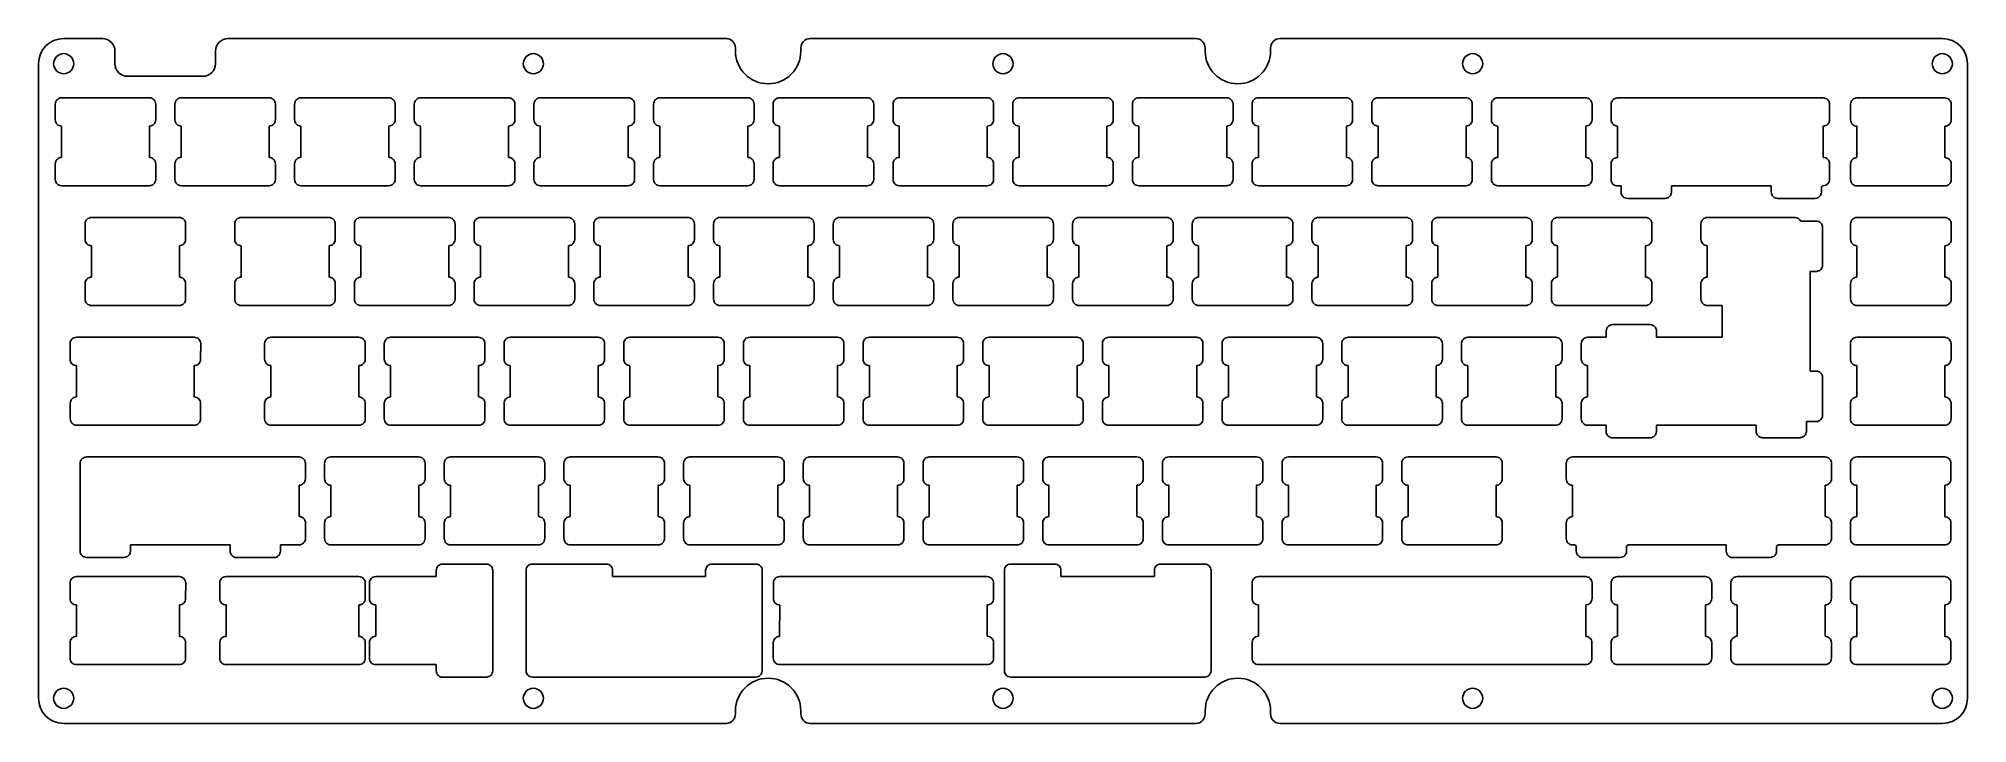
# Model space of a CAD drawing. Header units: millimetres. Extents: x -154 to 154, y -55 to 55.
import ezdxf

# ---------------------------------------------------------------- set-up
doc = ezdxf.new("R2010")
doc.units = ezdxf.units.MM

msp = doc.modelspace()

# ---------------------------------------------------------------- linework, layer by layer
at = {"color": 7, "linetype": 'Continuous', "lineweight": 25}
for p, q in [((-143.34, 54.5), (-149.5, 54.5)), ((-141.34, 50.5), (-141.34, 52.5)), ((-125.34, 52.5), (-125.34, 50.5)), ((-44.08, 54.5), (-123.34, 54.5)), ((-42.58, 53), (-42.58, 52.5)), ((-32.17, 52.5), (-32.17, 53)), ((30.68, 54.5), (-30.68, 54.5)), ((32.17, 53), (32.17, 52.5)), ((42.58, 52.5), (42.58, 53)), ((149.5, 54.5), (44.08, 54.5)), ((-153.5, -50.5), (-153.5, 50.5)), ((153.5, -50.5), (153.5, 50.5)), ((-127.34, 48.5), (-139.34, 48.5)), ((-150.85, 41.57), (-150.85, 44.07)), ((-149.85, 45.07), (-135.85, 45.07)), ((-134.85, 44.07), (-134.85, 41.57)), ((-131.8, 41.57), (-131.8, 44.07)), ((-130.8, 45.07), (-116.8, 45.07)), ((-115.8, 44.07), (-115.8, 41.57)), ((-112.75, 41.57), (-112.75, 44.07)), ((-111.75, 45.07), (-97.75, 45.07)), ((-96.75, 44.07), (-96.75, 41.57)), ((-93.7, 41.57), (-93.7, 44.07)), ((-92.7, 45.07), (-78.7, 45.07)), ((-77.7, 44.07), (-77.7, 41.57)), ((-74.65, 41.57), (-74.65, 44.07)), ((-73.65, 45.07), (-64.15, 45.07)), ((-64.15, 45.07), (-59.65, 45.07)), ((-58.65, 44.07), (-58.65, 41.57)), ((-55.62, 41.57), (-55.62, 44.07)), ((-54.62, 45.07), (-45.12, 45.07)), ((-45.12, 45.07), (-40.62, 45.07)), ((-39.62, 44.07), (-39.62, 41.57)), ((-36.58, 41.57), (-36.58, 44.07)), ((-35.58, 45.07), (-26.08, 45.07)), ((-26.08, 45.07), (-21.58, 45.07)), ((-20.58, 44.07), (-20.58, 41.57)), ((-17.5, 41.57), (-17.5, 44.07)), ((-16.5, 45.07), (-7, 45.07)), ((-7, 45.07), (-2.5, 45.07)), ((-1.5, 44.07), (-1.5, 41.57)), ((1.55, 41.57), (1.55, 44.07)), ((2.55, 45.07), (16.55, 45.07)), ((17.55, 44.07), (17.55, 41.57)), ((20.61, 41.57), (20.61, 44.07)), ((21.61, 45.07), (35.61, 45.07)), ((36.61, 44.07), (36.61, 41.57)), ((39.65, 41.57), (39.65, 44.07)), ((40.65, 45.07), (54.65, 45.07)), ((55.65, 44.07), (55.65, 41.57)), ((58.7, 41.57), (58.7, 44.07)), ((59.7, 45.07), (60, 45.07)), ((60, 45.07), (73.4, 45.07)), ((73.4, 45.07), (73.7, 45.07)), ((74.7, 44.07), (74.7, 41.57)), ((77.75, 41.57), (77.75, 44.07)), ((78.75, 45.07), (79.05, 45.07)), ((79.05, 45.07), (92.45, 45.07)), ((92.45, 45.07), (92.75, 45.07)), ((93.75, 44.07), (93.75, 41.57)), ((96.81, 41.57), (96.81, 44.06)), ((97.81, 45.06), (130.56, 45.06)), ((131.56, 44.06), (131.56, 41.57)), ((134.91, 41.56), (134.91, 44.06)), ((135.91, 45.06), (149.91, 45.06)), ((150.91, 44.06), (150.91, 41.56)), ((-149.85, 35.57), (-149.85, 40.57)), ((-135.85, 40.57), (-135.85, 35.57)), ((-130.8, 35.57), (-130.8, 40.57)), ((-116.8, 40.57), (-116.8, 35.57)), ((-111.75, 35.57), (-111.75, 40.57)), ((-97.75, 40.57), (-97.75, 35.57)), ((-92.7, 35.57), (-92.7, 40.57)), ((-78.7, 40.57), (-78.7, 35.57)), ((-73.65, 35.57), (-73.65, 40.57)), ((-59.65, 40.57), (-59.65, 35.57)), ((-54.62, 35.57), (-54.62, 40.57)), ((-40.62, 40.57), (-40.62, 35.57)), ((-35.58, 35.57), (-35.58, 40.57)), ((-21.58, 40.57), (-21.58, 35.57)), ((-16.5, 35.57), (-16.5, 40.57)), ((-2.5, 40.57), (-2.5, 35.57)), ((2.55, 35.57), (2.55, 40.57)), ((16.55, 40.57), (16.55, 35.57)), ((21.61, 35.57), (21.61, 40.57)), ((35.61, 40.57), (35.61, 35.57)), ((40.65, 35.57), (40.65, 40.57)), ((54.65, 40.57), (54.65, 35.57)), ((59.7, 35.57), (59.7, 40.57)), ((73.7, 40.57), (73.7, 35.57)), ((78.75, 35.57), (78.75, 40.57)), ((92.75, 40.57), (92.75, 35.57)), ((97.79, 35.56), (97.81, 40.57)), ((130.56, 40.57), (130.56, 35.57)), ((135.91, 35.56), (135.91, 40.56)), ((149.91, 40.56), (149.91, 35.56)), ((-150.85, 32.07), (-150.85, 34.57)), ((-134.85, 34.57), (-134.85, 32.07)), ((-131.8, 32.07), (-131.8, 34.57)), ((-115.8, 34.57), (-115.8, 32.07)), ((-112.75, 32.07), (-112.75, 34.57)), ((-96.75, 34.57), (-96.75, 32.07)), ((-93.7, 32.07), (-93.7, 34.57)), ((-77.7, 34.57), (-77.7, 32.07)), ((-74.65, 32.07), (-74.65, 34.57)), ((-58.65, 34.57), (-58.65, 32.07)), ((-55.62, 32.07), (-55.62, 34.57)), ((-39.62, 34.57), (-39.62, 32.07)), ((-36.58, 32.07), (-36.58, 34.57)), ((-20.58, 34.57), (-20.58, 32.07)), ((-17.5, 32.07), (-17.5, 34.57)), ((-1.5, 34.57), (-1.5, 32.07)), ((1.55, 32.07), (1.55, 34.57)), ((17.55, 34.57), (17.55, 32.07)), ((20.61, 32.07), (20.61, 34.57)), ((36.61, 34.57), (36.61, 32.07)), ((39.65, 32.07), (39.65, 34.57)), ((55.65, 34.57), (55.65, 32.07)), ((58.7, 32.07), (58.7, 34.57)), ((74.7, 34.57), (74.7, 32.07)), ((77.75, 32.07), (77.75, 34.57)), ((93.75, 34.57), (93.75, 32.07)), ((96.79, 32.06), (96.79, 34.56)), ((131.56, 34.57), (131.56, 32.07)), ((134.91, 32.06), (134.91, 34.56)), ((150.91, 34.56), (150.91, 32.06)), ((-135.85, 31.07), (-149.85, 31.07)), ((-116.8, 31.07), (-130.8, 31.07)), ((-97.75, 31.07), (-111.75, 31.07)), ((-78.7, 31.07), (-92.7, 31.07)), ((-64.15, 31.07), (-73.65, 31.07)), ((-59.65, 31.07), (-64.15, 31.07)), ((-45.12, 31.07), (-54.62, 31.07)), ((-40.62, 31.07), (-45.12, 31.07)), ((-26.08, 31.07), (-35.58, 31.07)), ((-21.58, 31.07), (-26.08, 31.07)), ((-7, 31.07), (-16.5, 31.07)), ((-2.5, 31.07), (-7, 31.07)), ((16.55, 31.07), (2.55, 31.07)), ((35.61, 31.07), (21.61, 31.07)), ((54.65, 31.07), (40.65, 31.07)), ((60, 31.07), (59.7, 31.07)), ((73.4, 31.07), (60, 31.07)), ((73.7, 31.07), (73.4, 31.07)), ((79.05, 31.07), (78.75, 31.07)), ((92.45, 31.07), (79.05, 31.07)), ((92.75, 31.07), (92.45, 31.07)), ((97.79, 31.06), (98.38, 31.06)), ((98.38, 30.06), (98.38, 31.06)), ((106.39, 31.06), (106.39, 30.06)), ((106.39, 31.06), (122.27, 31.06)), ((122.27, 30.06), (122.27, 31.06)), ((130.26, 30.76), (130.26, 30.06)), ((149.91, 31.06), (135.91, 31.06)), ((99.38, 29.06), (105.39, 29.06)), ((129.26, 29.06), (123.27, 29.06)), ((-146.09, 22.52), (-146.09, 25.02)), ((-145.09, 26.02), (-131.09, 26.02)), ((-130.09, 25.02), (-130.09, 22.52)), ((-122.27, 22.52), (-122.27, 25.02)), ((-121.27, 26.02), (-107.27, 26.02)), ((-106.27, 25.02), (-106.27, 22.52)), ((-103.22, 22.52), (-103.22, 25.02)), ((-102.22, 26.02), (-88.22, 26.02)), ((-87.22, 25.02), (-87.22, 22.52)), ((-84.17, 22.52), (-84.17, 25.02)), ((-83.17, 26.02), (-69.17, 26.02)), ((-68.17, 25.02), (-68.17, 22.52)), ((-65.12, 22.52), (-65.12, 25.02)), ((-64.12, 26.02), (-50.12, 26.02)), ((-49.12, 25.02), (-49.12, 22.52)), ((-46.07, 22.52), (-46.07, 25.02)), ((-45.07, 26.02), (-35.57, 26.02)), ((-35.57, 26.02), (-31.07, 26.02)), ((-30.07, 25.02), (-30.07, 22.52)), ((-27.02, 22.52), (-27.02, 25.02)), ((-26.02, 26.02), (-16.52, 26.02)), ((-16.52, 26.02), (-12.02, 26.02)), ((-11.02, 25.02), (-11.02, 22.52)), ((-7.97, 22.52), (-7.97, 25.02)), ((-6.97, 26.02), (2.53, 26.02)), ((2.53, 26.02), (7.03, 26.02)), ((8.03, 25.02), (8.03, 22.52)), ((11.08, 22.52), (11.08, 25.02)), ((12.08, 26.02), (21.58, 26.02)), ((21.58, 26.02), (26.08, 26.02)), ((27.08, 25.02), (27.08, 22.52)), ((30.13, 22.52), (30.13, 25.02)), ((31.13, 26.02), (45.13, 26.02)), ((46.13, 25.02), (46.13, 22.52)), ((49.18, 22.52), (49.18, 25.02)), ((50.18, 26.02), (59.68, 26.02)), ((59.68, 26.02), (64.18, 26.02)), ((65.18, 25.02), (65.18, 22.52)), ((68.23, 22.52), (68.23, 25.02)), ((69.23, 26.02), (69.53, 26.02)), ((69.53, 26.02), (82.93, 26.02)), ((82.93, 26.02), (83.23, 26.02)), ((84.23, 25.02), (84.23, 22.52)), ((87.28, 22.52), (87.28, 25.02)), ((88.28, 26.02), (88.58, 26.02)), ((88.58, 26.02), (101.98, 26.02)), ((101.98, 26.02), (102.28, 26.02)), ((103.28, 25.02), (103.28, 22.52)), ((111.09, 22.52), (111.09, 25.02)), ((112.09, 26.02), (121.59, 26.02)), ((121.59, 26.02), (126.09, 26.02)), ((127, 25.44), (129.46, 25.44)), ((134.91, 22.52), (134.91, 25.02)), ((135.91, 26.02), (136.21, 26.02)), ((136.21, 26.02), (149.61, 26.02)), ((149.61, 26.02), (149.91, 26.02)), ((150.91, 25.02), (150.91, 22.52)), ((-145.09, 16.52), (-145.09, 21.52)), ((-131.09, 21.52), (-131.09, 16.52)), ((-121.27, 16.52), (-121.27, 21.52)), ((-107.27, 21.52), (-107.27, 16.52)), ((-102.22, 16.52), (-102.22, 21.52)), ((-88.22, 21.52), (-88.22, 16.52)), ((-83.17, 16.52), (-83.17, 21.52)), ((-69.17, 21.52), (-69.17, 16.52)), ((-64.12, 16.52), (-64.12, 21.52)), ((-50.12, 21.52), (-50.12, 16.52)), ((-45.07, 16.52), (-45.07, 21.52)), ((-31.07, 21.52), (-31.07, 16.52)), ((-26.02, 16.52), (-26.02, 21.52)), ((-12.02, 21.52), (-12.02, 16.52)), ((-6.97, 16.52), (-6.97, 21.52)), ((7.03, 21.52), (7.03, 16.52)), ((12.08, 16.52), (12.08, 21.52)), ((26.08, 21.52), (26.08, 16.52)), ((31.13, 16.52), (31.13, 21.52)), ((45.13, 21.52), (45.13, 16.52)), ((50.18, 16.52), (50.18, 21.52)), ((64.18, 21.52), (64.18, 16.52)), ((69.23, 16.52), (69.23, 21.52)), ((83.23, 21.52), (83.23, 16.52)), ((88.28, 16.52), (88.28, 21.52)), ((102.28, 21.52), (102.28, 16.52)), ((112.09, 16.52), (112.09, 21.52)), ((130.46, 24.44), (130.46, 18.44)), ((135.91, 16.52), (135.91, 21.52)), ((149.91, 21.52), (149.91, 16.52)), ((-146.09, 13.02), (-146.09, 15.52)), ((-130.09, 15.52), (-130.09, 13.02)), ((-122.27, 13.02), (-122.27, 15.52)), ((-106.27, 15.52), (-106.27, 13.02)), ((-103.22, 13.02), (-103.22, 15.52)), ((-87.22, 15.52), (-87.22, 13.02)), ((-84.17, 13.02), (-84.17, 15.52)), ((-68.17, 15.52), (-68.17, 13.02)), ((-65.12, 13.02), (-65.12, 15.52)), ((-49.12, 15.52), (-49.12, 13.02)), ((-46.07, 13.02), (-46.07, 15.52)), ((-30.07, 15.52), (-30.07, 13.02)), ((-27.02, 13.02), (-27.02, 15.52)), ((-11.02, 15.52), (-11.02, 13.02)), ((-7.97, 13.02), (-7.97, 15.52)), ((8.03, 15.52), (8.03, 13.02)), ((11.08, 13.02), (11.08, 15.52)), ((27.08, 15.52), (27.08, 13.02)), ((30.13, 13.02), (30.13, 15.52)), ((46.13, 15.52), (46.13, 13.02)), ((49.18, 13.02), (49.18, 15.52)), ((65.18, 15.52), (65.18, 13.02)), ((68.23, 13.02), (68.23, 15.52)), ((84.23, 15.52), (84.23, 13.02)), ((87.28, 13.02), (87.28, 15.52)), ((103.28, 15.52), (103.28, 13.02)), ((111.09, 13.02), (111.09, 15.52)), ((128.46, 1.56), (128.46, 17.44)), ((129.46, 17.44), (128.46, 17.44)), ((134.91, 13.02), (134.91, 15.52)), ((150.91, 15.52), (150.91, 13.02)), ((-131.09, 12.02), (-145.09, 12.02)), ((-107.27, 12.02), (-121.27, 12.02)), ((-88.22, 12.02), (-102.22, 12.02)), ((-69.17, 12.02), (-83.17, 12.02)), ((-50.12, 12.02), (-64.12, 12.02)), ((-35.57, 12.02), (-45.07, 12.02)), ((-31.07, 12.02), (-35.57, 12.02)), ((-16.52, 12.02), (-26.02, 12.02)), ((-12.02, 12.02), (-16.52, 12.02)), ((2.53, 12.02), (-6.97, 12.02)), ((7.03, 12.02), (2.53, 12.02)), ((21.58, 12.02), (12.08, 12.02)), ((26.08, 12.02), (21.58, 12.02)), ((45.13, 12.02), (31.13, 12.02)), ((59.68, 12.02), (50.18, 12.02)), ((64.18, 12.02), (59.68, 12.02)), ((69.53, 12.02), (69.23, 12.02)), ((82.93, 12.02), (69.53, 12.02)), ((83.23, 12.02), (82.93, 12.02)), ((88.58, 12.02), (88.28, 12.02)), ((101.98, 12.02), (88.58, 12.02)), ((102.28, 12.02), (101.98, 12.02)), ((114.46, 12.02), (112.09, 12.02)), ((114.46, 6.97), (114.46, 12.02)), ((136.21, 12.02), (135.91, 12.02)), ((149.61, 12.02), (136.21, 12.02)), ((149.91, 12.02), (149.61, 12.02)), ((-147.47, 6.96), (-128.7, 6.96)), ((-116.52, 6.96), (-116.22, 6.96)), ((-116.22, 6.96), (-102.82, 6.96)), ((-102.82, 6.96), (-102.52, 6.96)), ((-97.47, 6.96), (-97.17, 6.96)), ((-97.17, 6.96), (-83.77, 6.96)), ((-83.77, 6.96), (-83.47, 6.96)), ((-78.42, 6.96), (-68.92, 6.96)), ((-68.92, 6.96), (-64.42, 6.96)), ((-59.37, 6.96), (-49.87, 6.96)), ((-49.87, 6.96), (-45.37, 6.96)), ((-40.32, 6.96), (-40.02, 6.96)), ((-40.02, 6.96), (-26.62, 6.96)), ((-26.62, 6.96), (-26.32, 6.96)), ((-21.27, 6.96), (-20.97, 6.96)), ((-20.97, 6.96), (-7.57, 6.96)), ((-7.57, 6.96), (-7.27, 6.96)), ((-2.22, 6.96), (11.78, 6.96)), ((16.83, 6.96), (26.33, 6.96)), ((26.33, 6.96), (30.83, 6.96)), ((35.88, 6.96), (36.18, 6.96)), ((36.18, 6.96), (49.58, 6.96)), ((49.58, 6.96), (49.88, 6.96)), ((54.93, 6.96), (68.93, 6.96)), ((73.98, 6.96), (83.48, 6.96)), ((83.48, 6.96), (87.98, 6.96)), ((93.04, 6.97), (96.01, 6.97)), ((96.01, 6.97), (96.01, 7.97)), ((97.01, 8.97), (103.01, 8.97)), ((104.01, 7.97), (104.01, 6.97)), ((104.01, 6.97), (114.46, 6.97)), ((135.89, 6.96), (136.19, 6.96)), ((136.19, 6.96), (149.59, 6.96)), ((149.59, 6.96), (149.89, 6.96)), ((-148.47, 3.46), (-148.47, 5.96)), ((-127.7, 5.96), (-127.71, 3.46)), ((-117.52, 3.46), (-117.52, 5.96)), ((-101.52, 5.96), (-101.52, 3.46)), ((-98.47, 3.46), (-98.47, 5.96)), ((-82.47, 5.96), (-82.47, 3.46)), ((-79.42, 3.46), (-79.42, 5.96)), ((-63.42, 5.96), (-63.42, 3.46)), ((-60.37, 3.46), (-60.37, 5.96)), ((-44.37, 5.96), (-44.37, 3.46)), ((-41.32, 3.46), (-41.32, 5.96)), ((-25.32, 5.96), (-25.32, 3.46)), ((-22.27, 3.46), (-22.27, 5.96)), ((-6.27, 5.96), (-6.27, 3.46)), ((-3.22, 3.46), (-3.22, 5.96)), ((12.78, 5.96), (12.78, 3.46)), ((15.83, 3.46), (15.83, 5.96)), ((31.83, 5.96), (31.83, 3.46)), ((34.88, 3.46), (34.88, 5.96)), ((50.88, 5.96), (50.88, 3.46)), ((53.93, 3.46), (53.93, 5.96)), ((69.93, 5.96), (69.93, 3.46)), ((72.98, 3.46), (72.98, 5.96)), ((88.98, 5.96), (88.98, 3.46)), ((92.04, 3.47), (92.04, 5.97)), ((134.89, 3.46), (134.89, 5.96)), ((150.89, 5.96), (150.89, 3.46)), ((-147.46, -2.53), (-147.47, 2.46)), ((-128.71, 2.46), (-128.71, -2.54)), ((-116.52, -2.54), (-116.52, 2.46)), ((-102.52, 2.46), (-102.52, -2.54)), ((-97.47, 2.46), (-97.47, -2.54)), ((-83.47, 2.46), (-83.47, -2.54)), ((-78.42, -2.54), (-78.42, 2.46)), ((-64.42, 2.46), (-64.42, -2.54)), ((-59.37, -2.54), (-59.37, 2.46)), ((-45.37, 2.46), (-45.37, -2.54)), ((-40.32, -2.54), (-40.32, 2.46)), ((-26.32, 2.46), (-26.32, -2.54)), ((-21.27, -2.54), (-21.27, 2.46)), ((-7.27, 2.46), (-7.27, -2.54)), ((-2.22, -2.54), (-2.22, 2.46)), ((11.78, 2.46), (11.78, -2.54)), ((16.83, -2.54), (16.83, 2.46)), ((30.83, 2.46), (30.83, -2.54)), ((35.88, -2.54), (35.88, 2.46)), ((49.88, 2.46), (49.88, -2.54)), ((54.93, -2.54), (54.93, 2.46)), ((68.93, 2.46), (68.93, -2.54)), ((73.98, -2.54), (73.98, 2.46)), ((87.98, 2.46), (87.98, -2.54)), ((93.04, -2.53), (93.04, 2.47)), ((128.46, 1.56), (129.46, 1.56)), ((130.46, 0.56), (130.46, -5.44)), ((135.89, -2.54), (135.89, 2.46)), ((149.89, 2.46), (149.89, -2.54)), ((-148.46, -3.53), (-148.46, -6.03)), ((-127.71, -3.54), (-127.71, -6.03)), ((-117.52, -6.04), (-117.52, -3.54)), ((-101.52, -3.54), (-101.52, -6.04)), ((-98.47, -6.04), (-98.47, -3.54)), ((-82.47, -3.54), (-82.47, -6.04)), ((-79.42, -6.04), (-79.42, -3.54)), ((-63.42, -3.54), (-63.42, -6.04)), ((-60.37, -6.04), (-60.37, -3.54)), ((-44.37, -3.54), (-44.37, -6.04)), ((-41.32, -6.04), (-41.32, -3.54)), ((-25.32, -3.54), (-25.32, -6.04)), ((-22.27, -6.04), (-22.27, -3.54)), ((-6.27, -3.54), (-6.27, -6.04)), ((-3.22, -6.04), (-3.22, -3.54)), ((12.78, -3.54), (12.78, -6.04)), ((15.83, -6.04), (15.83, -3.54)), ((31.83, -3.54), (31.83, -6.04)), ((34.88, -6.04), (34.88, -3.54)), ((50.88, -3.54), (50.88, -6.04)), ((53.93, -6.04), (53.93, -3.54)), ((69.93, -3.54), (69.93, -6.04)), ((72.98, -6.04), (72.98, -3.54)), ((88.98, -3.54), (88.98, -6.04)), ((92.04, -6.03), (92.04, -3.53)), ((134.89, -6.04), (134.89, -3.54)), ((150.89, -3.54), (150.89, -6.04)), ((-128.71, -7.03), (-147.46, -7.03)), ((-116.22, -7.04), (-116.52, -7.04)), ((-102.82, -7.04), (-116.22, -7.04)), ((-102.52, -7.04), (-102.82, -7.04)), ((-97.17, -7.04), (-97.47, -7.04)), ((-83.77, -7.04), (-97.17, -7.04)), ((-83.47, -7.04), (-83.77, -7.04)), ((-68.92, -7.04), (-78.42, -7.04)), ((-64.42, -7.04), (-68.92, -7.04)), ((-49.87, -7.04), (-59.37, -7.04)), ((-45.37, -7.04), (-49.87, -7.04)), ((-40.02, -7.04), (-40.32, -7.04)), ((-26.62, -7.04), (-40.02, -7.04)), ((-26.32, -7.04), (-26.62, -7.04)), ((-20.97, -7.04), (-21.27, -7.04)), ((-7.57, -7.04), (-20.97, -7.04)), ((-7.27, -7.04), (-7.57, -7.04)), ((11.78, -7.04), (-2.22, -7.04)), ((26.33, -7.04), (16.83, -7.04)), ((30.83, -7.04), (26.33, -7.04)), ((36.18, -7.04), (35.88, -7.04)), ((49.58, -7.04), (36.18, -7.04)), ((49.88, -7.04), (49.58, -7.04)), ((68.93, -7.04), (54.93, -7.04)), ((83.48, -7.04), (73.98, -7.04)), ((87.98, -7.04), (83.48, -7.04)), ((96, -7.03), (93.04, -7.03)), ((96, -8.04), (96, -7.03)), ((103, -9.04), (97, -9.04)), ((104, -7.04), (119.88, -7.02)), ((104, -7.04), (104, -8.04)), ((119.88, -8.02), (119.88, -7.02)), ((126.88, -9.02), (120.88, -9.02)), ((127.88, -6.44), (127.88, -8.02)), ((129.46, -6.44), (127.88, -6.44)), ((136.19, -7.04), (135.89, -7.04)), ((149.59, -7.04), (136.19, -7.04)), ((149.89, -7.04), (149.59, -7.04)), ((-145.88, -12.09), (-112.03, -12.09)), ((-106.98, -12.08), (-92.98, -12.08)), ((-87.93, -12.08), (-78.43, -12.08)), ((-78.43, -12.08), (-73.93, -12.08)), ((-68.88, -12.08), (-59.38, -12.08)), ((-59.38, -12.08), (-54.88, -12.08)), ((-49.83, -12.08), (-40.33, -12.08)), ((-40.33, -12.08), (-35.83, -12.08)), ((-30.78, -12.08), (-21.28, -12.08)), ((-21.28, -12.08), (-16.78, -12.08)), ((-11.73, -12.08), (2.27, -12.08)), ((7.32, -12.08), (16.82, -12.08)), ((16.82, -12.08), (21.32, -12.08)), ((26.37, -12.08), (26.67, -12.08)), ((26.67, -12.08), (40.07, -12.08)), ((40.07, -12.08), (40.37, -12.08)), ((45.42, -12.08), (45.72, -12.08)), ((45.72, -12.08), (59.12, -12.08)), ((59.12, -12.08), (59.42, -12.08)), ((64.47, -12.08), (64.77, -12.08)), ((64.77, -12.08), (78.17, -12.08)), ((78.17, -12.08), (78.47, -12.08)), ((90.65, -12.09), (90.95, -12.09)), ((90.95, -12.09), (130.86, -12.08)), ((135.88, -12.09), (149.88, -12.09)), ((-146.88, -27.08), (-146.88, -13.09)), ((-111.03, -13.09), (-111.03, -15.58)), ((-107.98, -15.58), (-107.98, -13.08)), ((-91.98, -13.08), (-91.98, -15.58)), ((-88.93, -15.58), (-88.93, -13.08)), ((-72.93, -13.08), (-72.93, -15.58)), ((-69.88, -15.58), (-69.88, -13.08)), ((-53.88, -13.08), (-53.88, -15.58)), ((-50.83, -15.58), (-50.83, -13.08)), ((-34.83, -13.08), (-34.83, -15.58)), ((-31.78, -15.58), (-31.78, -13.08)), ((-15.78, -13.08), (-15.78, -15.58)), ((-12.73, -15.58), (-12.73, -13.08)), ((3.27, -13.08), (3.27, -15.58)), ((6.32, -15.58), (6.32, -13.08)), ((22.32, -13.08), (22.32, -15.58)), ((25.37, -15.58), (25.37, -13.08)), ((41.37, -13.08), (41.37, -15.58)), ((44.42, -15.58), (44.42, -13.08)), ((60.42, -13.08), (60.42, -15.58)), ((63.47, -15.58), (63.47, -13.08)), ((79.47, -13.08), (79.47, -15.58)), ((89.65, -15.59), (89.65, -13.09)), ((131.86, -13.08), (131.86, -15.58)), ((134.88, -15.59), (134.88, -13.09)), ((150.88, -13.09), (150.88, -15.59)), ((-112.02, -16.57), (-112.02, -21.57)), ((-106.98, -21.58), (-106.98, -16.58)), ((-92.98, -16.58), (-92.98, -21.58)), ((-87.93, -21.58), (-87.93, -16.58)), ((-73.93, -16.58), (-73.93, -21.58)), ((-68.88, -21.58), (-68.88, -16.58)), ((-54.88, -16.58), (-54.88, -21.58)), ((-49.83, -21.58), (-49.83, -16.58)), ((-35.83, -16.58), (-35.83, -21.58)), ((-30.78, -21.58), (-30.78, -16.58)), ((-16.78, -16.58), (-16.78, -21.58)), ((-11.73, -21.58), (-11.73, -16.58)), ((2.27, -16.58), (2.27, -21.58)), ((7.32, -21.58), (7.32, -16.58)), ((21.32, -16.58), (21.32, -21.58)), ((26.37, -21.58), (26.37, -16.58)), ((40.37, -16.58), (40.37, -21.58)), ((45.42, -21.58), (45.42, -16.58)), ((59.42, -16.58), (59.42, -21.58)), ((64.47, -21.58), (64.47, -16.58)), ((78.47, -16.58), (78.47, -21.58)), ((90.65, -21.59), (90.65, -16.59)), ((130.86, -16.58), (130.86, -21.58)), ((135.88, -21.59), (135.88, -16.59)), ((149.88, -16.59), (149.88, -21.59)), ((-111.02, -22.57), (-111.02, -25.07)), ((-107.98, -25.08), (-107.98, -22.58)), ((-91.98, -22.58), (-91.98, -25.08)), ((-88.93, -25.08), (-88.93, -22.58)), ((-72.93, -22.58), (-72.93, -25.08)), ((-69.88, -25.08), (-69.88, -22.58)), ((-53.88, -22.58), (-53.88, -25.08)), ((-50.83, -25.08), (-50.83, -22.58)), ((-34.83, -22.58), (-34.83, -25.08)), ((-31.78, -25.08), (-31.78, -22.58)), ((-15.78, -22.58), (-15.78, -25.08)), ((-12.73, -25.08), (-12.73, -22.58)), ((3.27, -22.58), (3.27, -25.08)), ((6.32, -25.08), (6.32, -22.58)), ((22.32, -22.58), (22.32, -25.08)), ((25.37, -25.08), (25.37, -22.58)), ((41.37, -22.58), (41.37, -25.08)), ((44.42, -25.08), (44.42, -22.58)), ((60.42, -22.58), (60.42, -25.08)), ((63.47, -25.08), (63.47, -22.58)), ((79.47, -22.58), (79.47, -25.08)), ((89.65, -25.09), (89.65, -22.59)), ((131.86, -22.58), (131.86, -25.08)), ((134.88, -25.09), (134.88, -22.59)), ((150.88, -22.59), (150.88, -25.09)), ((-138.88, -26.08), (-138.88, -27.08)), ((-138.88, -26.08), (-123, -26.08)), ((-123, -27.09), (-123, -26.08)), ((-115.01, -27.09), (-115, -26.08)), ((-113.03, -26.08), (-115, -26.08)), ((-112.02, -26.07), (-113.03, -26.08)), ((-92.98, -26.08), (-106.98, -26.08)), ((-78.43, -26.08), (-87.93, -26.08)), ((-73.93, -26.08), (-78.43, -26.08)), ((-59.38, -26.08), (-68.88, -26.08)), ((-54.88, -26.08), (-59.38, -26.08)), ((-40.33, -26.08), (-49.83, -26.08)), ((-35.83, -26.08), (-40.33, -26.08)), ((-21.28, -26.08), (-30.78, -26.08)), ((-16.78, -26.08), (-21.28, -26.08)), ((2.27, -26.08), (-11.73, -26.08)), ((16.82, -26.08), (7.32, -26.08)), ((21.32, -26.08), (16.82, -26.08)), ((26.67, -26.08), (26.37, -26.08)), ((40.07, -26.08), (26.67, -26.08)), ((40.37, -26.08), (40.07, -26.08)), ((45.72, -26.08), (45.42, -26.08)), ((59.12, -26.08), (45.72, -26.08)), ((59.42, -26.08), (59.12, -26.08)), ((64.77, -26.08), (64.47, -26.08)), ((78.17, -26.08), (64.77, -26.08)), ((78.47, -26.08), (78.17, -26.08)), ((90.65, -26.09), (90.94, -26.09)), ((91.24, -27.09), (91.24, -26.39)), ((99.25, -26.38), (99.25, -27.08)), ((99.55, -26.08), (115.11, -26.09)), ((115.11, -27.09), (115.11, -26.09)), ((123.12, -26.38), (123.12, -27.08)), ((123.42, -26.08), (130.86, -26.08)), ((149.88, -26.09), (135.88, -26.09)), ((-139.88, -28.08), (-145.88, -28.08)), ((-116.01, -28.09), (-122, -28.09)), ((-90.21, -31.14), (-90.21, -30.13)), ((-89.21, -29.13), (-82.21, -29.13)), ((-81.21, -30.13), (-81.21, -46.14)), ((-75.91, -30.13), (-75.91, -46.13)), ((-74.91, -29.13), (-63.14, -29.13)), ((-62.14, -31.14), (-62.14, -30.13)), ((-47.33, -30.13), (-47.33, -31.14)), ((-46.33, -29.13), (-39.33, -29.13)), ((-38.33, -30.13), (-38.34, -46.13)), ((0.23, -30.13), (0.23, -46.13)), ((8.23, -29.13), (1.23, -29.13)), ((9.23, -31.13), (9.23, -30.13)), ((24.1, -30.13), (24.1, -31.13)), ((32.11, -29.13), (25.1, -29.13)), ((33.11, -46.13), (33.11, -30.13)), ((98.25, -28.08), (92.24, -28.09)), ((122.12, -28.08), (116.11, -28.09)), ((-148.47, -34.64), (-148.47, -32.14)), ((-147.47, -31.14), (-131.08, -31.14)), ((-130.08, -32.14), (-130.09, -34.64)), ((-124.66, -34.64), (-124.66, -32.13)), ((-123.66, -31.13), (-102.52, -31.13)), ((-101.52, -32.13), (-101.52, -34.64)), ((-100.84, -34.63), (-100.84, -32.13)), ((-99.84, -31.13), (-90.21, -31.14)), ((-62.14, -31.14), (-47.33, -31.14)), ((-36.54, -34.63), (-36.54, -32.13)), ((-35.54, -31.13), (-2.51, -31.14)), ((-1.51, -32.14), (-1.51, -34.64)), ((24.1, -31.13), (9.23, -31.13)), ((39.64, -34.64), (39.64, -32.14)), ((40.64, -31.14), (54.64, -31.14)), ((54.64, -31.14), (92.75, -31.13)), ((93.75, -32.13), (93.75, -34.63)), ((96.8, -34.63), (96.8, -32.13)), ((97.8, -31.13), (98.1, -31.13)), ((98.1, -31.13), (111.5, -31.13)), ((111.5, -31.13), (111.8, -31.13)), ((112.8, -32.13), (112.8, -34.63)), ((115.85, -34.63), (115.85, -32.13)), ((116.85, -31.13), (117.15, -31.13)), ((117.15, -31.13), (130.55, -31.13)), ((130.55, -31.13), (130.85, -31.13)), ((131.85, -32.13), (131.85, -34.63)), ((134.88, -34.64), (134.88, -32.14)), ((135.88, -31.14), (149.88, -31.14)), ((150.88, -32.14), (150.88, -34.64)), ((-147.47, -40.64), (-147.47, -35.64)), ((-131.09, -35.64), (-131.09, -40.64)), ((-123.66, -40.64), (-123.66, -35.64)), ((-102.52, -35.64), (-102.52, -40.64)), ((-99.84, -40.63), (-99.84, -35.63)), ((-35.56, -40.64), (-35.54, -35.63)), ((-2.51, -35.64), (-2.5, -40.63)), ((40.66, -40.63), (40.66, -35.63)), ((92.75, -35.63), (92.74, -40.64)), ((97.8, -40.63), (97.8, -35.63)), ((111.8, -35.63), (111.8, -40.63)), ((116.85, -40.63), (116.85, -35.63)), ((130.85, -35.63), (130.85, -40.63)), ((135.88, -40.64), (135.88, -35.64)), ((149.88, -35.64), (149.88, -40.64)), ((-148.47, -44.14), (-148.47, -41.64)), ((-130.09, -41.64), (-130.09, -44.13)), ((-124.66, -44.13), (-124.66, -41.64)), ((-101.52, -41.64), (-101.51, -44.13)), ((-100.85, -44.14), (-100.84, -41.63)), ((-36.56, -41.64), (-36.56, -44.14)), ((-1.5, -41.63), (-1.5, -44.13)), ((39.64, -44.14), (39.64, -41.64)), ((93.74, -41.64), (93.74, -44.14)), ((96.8, -44.13), (96.8, -41.63)), ((112.8, -41.63), (112.8, -44.13)), ((115.85, -44.13), (115.85, -41.63)), ((131.85, -41.63), (131.85, -44.13)), ((134.88, -44.14), (134.88, -41.64)), ((150.88, -41.64), (150.88, -44.14)), ((-131.09, -45.13), (-147.47, -45.14)), ((-102.51, -45.13), (-123.66, -45.13)), ((-90.21, -45.14), (-99.85, -45.14)), ((-90.21, -45.14), (-90.21, -46.14)), ((-35.56, -45.14), (-2.5, -45.13)), ((92.74, -45.14), (40.64, -45.14)), ((98.1, -45.13), (97.8, -45.13)), ((111.5, -45.13), (98.1, -45.13)), ((111.8, -45.13), (111.5, -45.13)), ((117.15, -45.13), (116.85, -45.13)), ((130.55, -45.13), (117.15, -45.13)), ((130.85, -45.13), (130.55, -45.13)), ((149.88, -45.14), (135.88, -45.14)), ((-89.21, -47.14), (-82.21, -47.13)), ((-39.34, -47.13), (-74.91, -47.13)), ((1.23, -47.13), (32.11, -47.13)), ((-44.08, -54.5), (-149.5, -54.5)), ((-42.58, -52.5), (-42.58, -53)), ((-32.17, -53), (-32.17, -52.5)), ((30.68, -54.5), (-30.68, -54.5)), ((32.17, -52.5), (32.17, -53)), ((42.58, -53), (42.58, -52.5)), ((149.5, -54.5), (44.08, -54.5))]:
    msp.add_line(p, q, dxfattribs=at)
for centre in [(-149.5, 50.5), (-74.75, 50.5), (0, 50.5), (74.75, 50.5), (149.5, 50.5), (-149.5, -50.5), (-74.75, -50.5), (0, -50.5), (74.75, -50.5), (149.5, -50.5)]:
    msp.add_circle(centre, 1.6, dxfattribs=at)
for centre, radius, start, end in [((-149.5, 50.5), 4, 90, 180), ((-143.34, 52.5), 2, 0, 90), ((-123.34, 52.5), 2, 90, 180), ((-44.08, 53), 1.5, 0, 90), ((-37.38, 52.5), 5.2, 180, 0), ((-30.68, 53), 1.5, 90, 180), ((30.68, 53), 1.5, 0, 90), ((37.38, 52.5), 5.2, 180, 0), ((44.08, 53), 1.5, 90, 180), ((149.5, 50.5), 4, 0, 90), ((-139.34, 50.5), 2, 180, 270), ((-127.34, 50.5), 2, 270, 0), ((-149.85, 44.07), 0.999, 89.9673, 180.0327), ((-135.85, 44.07), 0.999, 359.9673, 90.0327), ((-130.8, 44.07), 0.999, 89.9673, 180.0327), ((-116.8, 44.07), 0.999, 359.9673, 90.0327), ((-111.75, 44.07), 0.999, 89.9673, 180.0327), ((-97.75, 44.07), 0.999, 359.9673, 90.0327), ((-92.7, 44.07), 0.999, 89.9673, 180.0327), ((-78.7, 44.07), 0.999, 359.9673, 90.0327), ((-73.65, 44.07), 0.999, 89.9673, 180.0327), ((-59.65, 44.07), 0.999, 359.9673, 90.0327), ((-54.62, 44.07), 0.999, 89.9673, 180.0327), ((-40.62, 44.07), 0.999, 359.9673, 90.0327), ((-35.58, 44.07), 0.999, 89.9673, 180.0327), ((-21.58, 44.07), 0.999, 359.9673, 90.0327), ((-16.5, 44.07), 0.999, 89.9673, 180.0327), ((-2.5, 44.07), 0.999, 359.9673, 90.0327), ((2.55, 44.07), 0.999, 89.9673, 180.0327), ((16.55, 44.07), 0.999, 359.9673, 90.0327), ((21.6, 44.07), 0.999, 89.9673, 180.0327), ((35.61, 44.07), 0.999, 359.9673, 90.0327), ((40.65, 44.07), 0.999, 89.9673, 180.0327), ((54.65, 44.07), 0.999, 359.9673, 90.0327), ((59.7, 44.07), 0.999, 89.9673, 180.0327), ((73.7, 44.07), 0.999, 359.9673, 90.0327), ((78.75, 44.07), 0.999, 89.9673, 180.0327), ((92.75, 44.07), 0.999, 359.9673, 90.0327), ((97.8, 44.06), 0.999, 89.9673, 180.0327), ((130.56, 44.06), 0.999, 359.9673, 90.0327), ((135.9, 44.06), 0.999, 89.9673, 180.0327), ((149.91, 44.06), 0.999, 359.9673, 90.0327), ((-149.85, 41.57), 0.999, 179.9673, 270.0327), ((-135.85, 41.57), 0.999, 269.9674, 0.0327), ((-130.8, 41.57), 0.999, 179.9673, 270.0327), ((-116.8, 41.57), 0.999, 269.9674, 0.0327), ((-111.75, 41.57), 0.999, 179.9673, 270.0327), ((-97.75, 41.57), 0.999, 269.9674, 0.0327), ((-92.7, 41.57), 0.999, 179.9673, 270.0327), ((-78.7, 41.57), 0.999, 269.9674, 0.0327), ((-73.65, 41.57), 0.999, 179.9673, 270.0327), ((-59.65, 41.57), 0.999, 269.9674, 0.0327), ((-54.62, 41.57), 0.999, 179.9673, 270.0327), ((-40.62, 41.57), 0.999, 269.9674, 0.0327), ((-35.58, 41.57), 0.999, 179.9673, 270.0327), ((-21.58, 41.57), 0.999, 269.9674, 0.0327), ((-16.5, 41.57), 0.999, 179.9673, 270.0327), ((-2.5, 41.57), 0.999, 269.9674, 0.0327), ((2.55, 41.57), 0.999, 179.9673, 270.0327), ((16.55, 41.57), 0.999, 269.9673, 0.0327), ((21.6, 41.57), 0.999, 179.9673, 270.0327), ((35.61, 41.57), 0.999, 269.9673, 0.0327), ((40.65, 41.57), 0.999, 179.9673, 270.0327), ((54.65, 41.57), 0.999, 269.9673, 0.0327), ((59.7, 41.57), 0.999, 179.9673, 270.0327), ((73.7, 41.57), 0.999, 269.9674, 0.0327), ((78.75, 41.57), 0.999, 179.9673, 270.0327), ((92.75, 41.57), 0.999, 269.9674, 0.0327), ((97.8, 41.57), 0.999, 179.9673, 270.0327), ((130.56, 41.57), 0.999, 269.9674, 0.0327), ((135.9, 41.56), 0.999, 179.9673, 270.0327), ((149.91, 41.56), 0.999, 269.9674, 0.0327), ((-149.85, 34.57), 0.999, 89.9673, 180.0327), ((-135.85, 34.57), 0.999, 359.9673, 90.0326), ((-130.8, 34.57), 0.999, 89.9673, 180.0327), ((-116.8, 34.57), 0.999, 359.9673, 90.0326), ((-111.75, 34.57), 0.999, 89.9673, 180.0327), ((-97.75, 34.57), 0.999, 359.9673, 90.0326), ((-92.7, 34.57), 0.999, 89.9672, 180.0326), ((-78.7, 34.57), 0.999, 359.9673, 90.0326), ((-73.65, 34.57), 0.999, 89.9671, 180.0326), ((-59.65, 34.57), 0.999, 359.9673, 90.0326), ((-54.62, 34.57), 0.999, 89.9671, 180.0326), ((-40.62, 34.57), 0.999, 359.9673, 90.0326), ((-35.58, 34.57), 0.999, 89.9671, 180.0326), ((-21.58, 34.57), 0.999, 359.9673, 90.0326), ((-16.5, 34.57), 0.999, 89.9671, 180.0326), ((-2.5, 34.57), 0.999, 359.9673, 90.0326), ((2.55, 34.57), 0.999, 89.9672, 180.0327), ((16.55, 34.57), 0.999, 359.9673, 90.0327), ((21.6, 34.57), 0.999, 89.9672, 180.0327), ((35.61, 34.57), 0.999, 359.9673, 90.0327), ((40.65, 34.57), 0.999, 89.9672, 180.0327), ((54.65, 34.57), 0.999, 359.9673, 90.0327), ((59.7, 34.57), 0.999, 89.9672, 180.0326), ((73.7, 34.57), 0.999, 359.9673, 90.0326), ((78.75, 34.57), 0.999, 89.9672, 180.0326), ((92.75, 34.57), 0.999, 359.9673, 90.0326), ((97.79, 34.56), 0.999, 89.9671, 180.0326), ((130.56, 34.57), 0.999, 359.9673, 90.0326), ((135.9, 34.56), 0.999, 89.9673, 180.0327), ((149.91, 34.56), 0.999, 359.9673, 90.0326), ((-149.85, 32.07), 0.999, 179.9673, 270.0327), ((-135.85, 32.07), 0.999, 269.9673, 0.0327), ((-130.8, 32.07), 0.999, 179.9673, 270.0327), ((-116.8, 32.07), 0.999, 269.9673, 0.0327), ((-111.75, 32.07), 0.999, 179.9673, 270.0327), ((-97.75, 32.07), 0.999, 269.9673, 0.0327), ((-92.7, 32.07), 0.999, 179.9673, 270.0327), ((-78.7, 32.07), 0.999, 269.9673, 0.0327), ((-73.65, 32.07), 0.999, 179.9673, 270.0327), ((-59.65, 32.07), 0.999, 269.9673, 0.0327), ((-54.62, 32.07), 0.999, 179.9673, 270.0327), ((-40.62, 32.07), 0.999, 269.9673, 0.0327), ((-35.58, 32.07), 0.999, 179.9673, 270.0327), ((-21.58, 32.07), 0.999, 269.9673, 0.0327), ((-16.5, 32.07), 0.999, 179.9673, 270.0327), ((-2.5, 32.07), 0.999, 269.9673, 0.0327), ((2.55, 32.07), 0.999, 179.9673, 270.0327), ((16.55, 32.07), 0.999, 269.9673, 0.0327), ((21.6, 32.07), 0.999, 179.9673, 270.0327), ((35.61, 32.07), 0.999, 269.9673, 0.0327), ((40.65, 32.07), 0.999, 179.9673, 270.0327), ((54.65, 32.07), 0.999, 269.9673, 0.0327), ((59.7, 32.07), 0.999, 179.9673, 270.0327), ((73.7, 32.07), 0.999, 269.9673, 0.0327), ((78.75, 32.07), 0.999, 179.9673, 270.0327), ((92.75, 32.07), 0.999, 269.9673, 0.0327), ((97.79, 32.06), 0.999, 179.9673, 270.0327), ((130.57, 30.76), 0.312, 92.227, 179.0938), ((130.56, 32.07), 0.999, 270.096, 0.0327), ((135.9, 32.06), 0.999, 179.9673, 270.0327), ((149.91, 32.06), 0.999, 269.9673, 0.0327), ((99.38, 30.06), 0.999, 179.9673, 270.0327), ((105.39, 30.06), 0.999, 269.9673, 0.0327), ((123.27, 30.06), 0.999, 179.9673, 270.0327), ((129.26, 30.06), 0.999, 269.9673, 0.0327), ((-145.09, 25.02), 0.999, 89.9673, 180.0327), ((-131.09, 25.02), 0.999, 359.9673, 90.0327), ((-121.27, 25.02), 0.999, 89.9673, 180.0327), ((-107.27, 25.02), 0.999, 359.9673, 90.0327), ((-102.22, 25.02), 0.999, 89.9673, 180.0327), ((-88.22, 25.02), 0.999, 359.9673, 90.0327), ((-83.17, 25.02), 0.999, 89.9673, 180.0327), ((-69.17, 25.02), 0.999, 359.9673, 90.0327), ((-64.12, 25.02), 0.999, 89.9673, 180.0327), ((-50.12, 25.02), 0.999, 359.9673, 90.0327), ((-45.07, 25.02), 0.999, 89.9673, 180.0327), ((-31.07, 25.02), 0.999, 359.9673, 90.0327), ((-26.02, 25.02), 0.999, 89.9673, 180.0327), ((-12.02, 25.02), 0.999, 359.9673, 90.0327), ((-6.97, 25.02), 0.999, 89.9673, 180.0327), ((7.03, 25.02), 0.999, 359.9673, 90.0327), ((12.08, 25.02), 0.999, 89.9673, 180.0327), ((26.08, 25.02), 0.999, 359.9673, 90.0327), ((31.13, 25.02), 0.999, 89.9673, 180.0327), ((45.13, 25.02), 0.999, 359.9673, 90.0327), ((50.18, 25.02), 0.999, 89.9673, 180.0327), ((64.18, 25.02), 0.999, 359.9673, 90.0327), ((69.23, 25.02), 0.999, 89.9673, 180.0327), ((83.23, 25.02), 0.999, 359.9673, 90.0327), ((88.28, 25.02), 0.999, 89.9673, 180.0327), ((102.28, 25.02), 0.999, 359.9673, 90.0327), ((112.09, 25.02), 0.999, 89.9673, 180.0327), ((126.09, 25.02), 1, 24.6267, 90.0045), ((129.46, 24.44), 0.999, 359.9673, 90.0327), ((135.9, 25.02), 0.999, 89.9673, 180.0327), ((149.91, 25.02), 0.999, 359.9673, 90.0327), ((-145.09, 22.52), 0.999, 179.9673, 270.0327), ((-131.09, 22.52), 0.999, 269.9674, 0.0327), ((-121.27, 22.52), 0.999, 179.9673, 270.0327), ((-107.27, 22.52), 0.999, 269.9674, 0.0327), ((-102.22, 22.52), 0.999, 179.9673, 270.0327), ((-88.22, 22.52), 0.999, 269.9674, 0.0327), ((-83.17, 22.52), 0.999, 179.9673, 270.0327), ((-69.17, 22.52), 0.999, 269.9674, 0.0327), ((-64.12, 22.52), 0.999, 179.9673, 270.0327), ((-50.12, 22.52), 0.999, 269.9674, 0.0327), ((-45.07, 22.52), 0.999, 179.9673, 270.0327), ((-31.07, 22.52), 0.999, 269.9674, 0.0327), ((-26.02, 22.52), 0.999, 179.9673, 270.0327), ((-12.02, 22.52), 0.999, 269.9674, 0.0327), ((-6.97, 22.52), 0.999, 179.9673, 270.0327), ((7.03, 22.52), 0.999, 269.9683, 0.0327), ((12.08, 22.52), 0.999, 179.9673, 270.0327), ((26.08, 22.52), 0.999, 269.9674, 0.0327), ((31.13, 22.52), 0.999, 179.9673, 270.0327), ((45.13, 22.52), 0.999, 269.9673, 0.0327), ((50.18, 22.52), 0.999, 179.9673, 270.0327), ((64.18, 22.52), 0.999, 269.9674, 0.0327), ((69.23, 22.52), 0.999, 179.9673, 270.0327), ((83.23, 22.52), 0.999, 269.9674, 0.0327), ((88.28, 22.52), 0.999, 179.9673, 270.0327), ((102.28, 22.52), 0.999, 269.9674, 0.0327), ((112.09, 22.52), 0.999, 179.9673, 270.0327), ((135.9, 22.52), 0.999, 179.9673, 270.0327), ((149.91, 22.52), 0.999, 269.9674, 0.0327), ((129.46, 18.44), 0.999, 269.9673, 0.0327), ((-145.09, 15.52), 0.999, 89.9673, 180.0327), ((-131.09, 15.52), 0.999, 359.9673, 90.0326), ((-121.27, 15.52), 0.999, 89.9673, 180.0327), ((-107.27, 15.52), 0.999, 359.9673, 90.0326), ((-102.22, 15.52), 0.999, 89.9673, 180.0327), ((-88.22, 15.52), 0.999, 359.9673, 90.0326), ((-83.17, 15.52), 0.999, 89.9672, 180.0326), ((-69.17, 15.52), 0.999, 359.9673, 90.0326), ((-64.12, 15.52), 0.999, 89.9672, 180.0326), ((-50.12, 15.52), 0.999, 359.9673, 90.0326), ((-45.07, 15.52), 0.999, 89.9671, 180.0326), ((-31.07, 15.52), 0.999, 359.9673, 90.0326), ((-26.02, 15.52), 0.999, 89.9671, 180.0326), ((-12.02, 15.52), 0.999, 359.9673, 90.0326), ((-6.97, 15.52), 0.999, 89.9673, 180.0317), ((7.03, 15.52), 0.999, 359.9673, 90.0317), ((12.08, 15.52), 0.999, 89.9671, 180.0326), ((26.08, 15.52), 0.999, 359.9673, 90.0326), ((31.13, 15.52), 0.999, 89.9672, 180.0327), ((45.13, 15.52), 0.999, 359.9673, 90.0327), ((50.18, 15.52), 0.999, 89.9671, 180.0326), ((64.18, 15.52), 0.999, 359.9673, 90.0326), ((69.23, 15.52), 0.999, 89.9672, 180.0326), ((83.23, 15.52), 0.999, 359.9673, 90.0326), ((88.28, 15.52), 0.999, 89.9672, 180.0326), ((102.28, 15.52), 0.999, 359.9673, 90.0326), ((112.09, 15.52), 0.999, 89.9671, 180.0326), ((135.9, 15.52), 0.999, 89.9672, 180.0326), ((149.91, 15.52), 0.999, 359.9673, 90.0326), ((-145.09, 13.02), 0.999, 179.9673, 270.0327), ((-131.09, 13.02), 0.999, 269.9673, 0.0327), ((-121.27, 13.02), 0.999, 179.9673, 270.0327), ((-107.27, 13.02), 0.999, 269.9673, 0.0327), ((-102.22, 13.02), 0.999, 179.9673, 270.0327), ((-88.22, 13.02), 0.999, 269.9673, 0.0327), ((-83.17, 13.02), 0.999, 179.9673, 270.0327), ((-69.17, 13.02), 0.999, 269.9673, 0.0327), ((-64.12, 13.02), 0.999, 179.9673, 270.0327), ((-50.12, 13.02), 0.999, 269.9673, 0.0327), ((-45.07, 13.02), 0.999, 179.9673, 270.0327), ((-31.07, 13.02), 0.999, 269.9673, 0.0327), ((-26.02, 13.02), 0.999, 179.9673, 270.0327), ((-12.02, 13.02), 0.999, 269.9673, 0.0327), ((-6.97, 13.02), 0.999, 179.9673, 270.0327), ((7.03, 13.02), 0.999, 269.9673, 0.0327), ((12.08, 13.02), 0.999, 179.9673, 270.0327), ((26.08, 13.02), 0.999, 269.9673, 0.0327), ((31.13, 13.02), 0.999, 179.9673, 270.0327), ((45.13, 13.02), 0.999, 269.9673, 0.0327), ((50.18, 13.02), 0.999, 179.9673, 270.0327), ((64.18, 13.02), 0.999, 269.9673, 0.0327), ((69.23, 13.02), 0.999, 179.9673, 270.0327), ((83.23, 13.02), 0.999, 269.9673, 0.0327), ((88.28, 13.02), 0.999, 179.9673, 270.0327), ((102.28, 13.02), 0.999, 269.9673, 0.0327), ((112.09, 13.02), 0.999, 179.9673, 270.0327), ((135.9, 13.02), 0.999, 179.9673, 270.0327), ((149.91, 13.02), 0.999, 269.9673, 0.0327), ((-147.48, 5.96), 0.999, 89.9673, 180.0327), ((-128.7, 5.96), 0.999, 359.9673, 90.0327), ((-116.52, 5.96), 0.999, 89.9673, 180.0327), ((-102.52, 5.96), 0.999, 359.9673, 90.0327), ((-97.47, 5.96), 0.999, 89.9673, 180.0327), ((-83.47, 5.96), 0.999, 359.9673, 90.0327), ((-78.42, 5.96), 0.999, 89.9673, 180.0327), ((-64.42, 5.96), 0.999, 359.9673, 90.0327), ((-59.37, 5.96), 0.999, 89.9673, 180.0327), ((-45.37, 5.96), 0.999, 359.9673, 90.0327), ((-40.32, 5.96), 0.999, 89.9673, 180.0327), ((-26.32, 5.96), 0.999, 359.9673, 90.0327), ((-21.27, 5.96), 0.999, 89.9673, 180.0327), ((-7.27, 5.96), 0.999, 359.9673, 90.0327), ((-2.22, 5.96), 0.999, 89.9673, 180.0327), ((11.78, 5.96), 0.999, 359.9673, 90.0327), ((16.83, 5.96), 0.999, 89.9673, 180.0327), ((30.83, 5.96), 0.999, 359.9673, 90.0327), ((35.88, 5.96), 0.999, 89.9673, 180.0327), ((49.88, 5.96), 0.999, 359.9673, 90.0327), ((54.93, 5.96), 0.999, 89.9673, 180.0327), ((68.93, 5.96), 0.999, 359.9673, 90.0327), ((73.98, 5.96), 0.999, 89.9673, 180.0327), ((87.98, 5.96), 0.999, 359.9673, 90.0327), ((93.04, 5.97), 0.999, 89.9673, 180.0327), ((97.01, 7.97), 0.999, 89.9673, 180.0327), ((103.01, 7.97), 0.999, 359.9673, 90.0327), ((135.89, 5.96), 0.999, 89.9673, 180.0327), ((149.89, 5.96), 0.999, 359.9673, 90.0327), ((-147.48, 3.46), 0.999, 179.9673, 270.0327), ((-128.71, 3.46), 0.999, 269.9674, 0.0327), ((-116.52, 3.46), 0.999, 179.9673, 270.0327), ((-102.52, 3.46), 0.999, 269.9674, 0.0327), ((-97.47, 3.46), 0.999, 179.9673, 270.0327), ((-83.47, 3.46), 0.999, 269.9674, 0.0327), ((-78.42, 3.46), 0.999, 179.9673, 270.0327), ((-64.42, 3.46), 0.999, 269.9674, 0.0327), ((-59.37, 3.46), 0.999, 179.9673, 270.0327), ((-45.37, 3.46), 0.999, 269.9674, 0.0327), ((-40.32, 3.46), 0.999, 179.9673, 270.0327), ((-26.32, 3.46), 0.999, 269.9674, 0.0327), ((-21.27, 3.46), 0.999, 179.9673, 270.0327), ((-7.27, 3.46), 0.999, 269.9674, 0.0327), ((-2.22, 3.46), 0.999, 179.9673, 270.0327), ((11.78, 3.46), 0.999, 269.9673, 0.0327), ((16.83, 3.46), 0.999, 179.9673, 270.0327), ((30.83, 3.46), 0.999, 269.9674, 0.0327), ((35.88, 3.46), 0.999, 179.9673, 270.0327), ((49.88, 3.46), 0.999, 269.9674, 0.0327), ((54.93, 3.46), 0.999, 179.9673, 270.0327), ((68.93, 3.46), 0.999, 269.9673, 0.0327), ((73.98, 3.46), 0.999, 179.9673, 270.0327), ((87.98, 3.46), 0.999, 269.9674, 0.0327), ((93.04, 3.47), 0.999, 179.9673, 270.0327), ((135.89, 3.46), 0.999, 179.9673, 270.0327), ((149.89, 3.46), 0.999, 269.9674, 0.0327), ((129.46, 0.56), 0.999, 359.9673, 90.0327), ((-147.46, -3.53), 0.999, 89.9662, 180.0317), ((-128.71, -3.54), 0.999, 359.9673, 90.0326), ((-116.52, -3.54), 0.999, 89.9672, 180.0326), ((-102.52, -3.54), 0.999, 359.9673, 90.0326), ((-97.47, -3.54), 0.999, 89.9672, 180.0326), ((-83.47, -3.54), 0.999, 359.9673, 90.0326), ((-78.42, -3.54), 0.999, 89.9671, 180.0326), ((-64.42, -3.54), 0.999, 359.9673, 90.0326), ((-59.37, -3.54), 0.999, 89.9671, 180.0326), ((-45.37, -3.54), 0.999, 359.9673, 90.0326), ((-40.32, -3.54), 0.999, 89.9672, 180.0326), ((-26.32, -3.54), 0.999, 359.9673, 90.0326), ((-21.27, -3.54), 0.999, 89.9672, 180.0326), ((-7.27, -3.54), 0.999, 359.9673, 90.0326), ((-2.22, -3.54), 0.999, 89.9672, 180.0327), ((11.78, -3.54), 0.999, 359.9673, 90.0327), ((16.83, -3.54), 0.999, 89.9671, 180.0326), ((30.83, -3.54), 0.999, 359.9673, 90.0326), ((35.88, -3.54), 0.999, 89.9672, 180.0326), ((49.88, -3.54), 0.999, 359.9673, 90.0326), ((54.93, -3.54), 0.999, 89.9672, 180.0327), ((68.93, -3.54), 0.999, 359.9673, 90.0327), ((73.98, -3.54), 0.999, 89.9671, 180.0326), ((87.98, -3.54), 0.999, 359.9673, 90.0326), ((93.04, -3.53), 0.999, 89.9671, 180.0326), ((135.89, -3.54), 0.999, 89.9672, 180.0326), ((149.89, -3.54), 0.999, 359.9673, 90.0326), ((-147.46, -6.03), 0.999, 179.9673, 270.0327), ((-128.71, -6.03), 0.999, 269.9673, 0.0327), ((-116.52, -6.04), 0.999, 179.9673, 270.0327), ((-102.52, -6.04), 0.999, 269.9673, 0.0327), ((-97.47, -6.04), 0.999, 179.9673, 270.0327), ((-83.47, -6.04), 0.999, 269.9673, 0.0327), ((-78.42, -6.04), 0.999, 179.9673, 270.0327), ((-64.42, -6.04), 0.999, 269.9673, 0.0327), ((-59.37, -6.04), 0.999, 179.9673, 270.0327), ((-45.37, -6.04), 0.999, 269.9673, 0.0327), ((-40.32, -6.04), 0.999, 179.9673, 270.0327), ((-26.32, -6.04), 0.999, 269.9673, 0.0327), ((-21.27, -6.04), 0.999, 179.9673, 270.0327), ((-7.27, -6.04), 0.999, 269.9673, 0.0327), ((-2.22, -6.04), 0.999, 179.9673, 270.0327), ((11.78, -6.04), 0.999, 269.9673, 0.0327), ((16.83, -6.04), 0.999, 179.9673, 270.0327), ((30.83, -6.04), 0.999, 269.9673, 0.0327), ((35.88, -6.04), 0.999, 179.9673, 270.0327), ((49.88, -6.04), 0.999, 269.9673, 0.0327), ((54.93, -6.04), 0.999, 179.9673, 270.0327), ((68.93, -6.04), 0.999, 269.9673, 0.0327), ((73.98, -6.04), 0.999, 179.9673, 270.0327), ((87.98, -6.04), 0.999, 269.9673, 0.0327), ((93.04, -6.03), 0.999, 179.9673, 270.0327), ((129.46, -5.44), 0.999, 269.9673, 0.0327), ((135.89, -6.04), 0.999, 179.9673, 270.0327), ((149.89, -6.04), 0.999, 269.9673, 0.0327), ((97, -8.04), 0.999, 179.9673, 270.0327), ((103, -8.04), 0.999, 269.9673, 0.0327), ((120.88, -8.02), 0.999, 179.9673, 270.0327), ((126.88, -8.02), 0.999, 269.9673, 0.0327), ((-145.88, -13.09), 0.999, 89.9673, 180.0327), ((-112.03, -13.09), 0.999, 359.9673, 90.0327), ((-106.98, -13.08), 0.999, 89.9673, 180.0327), ((-92.98, -13.08), 0.999, 359.9673, 90.0327), ((-87.93, -13.08), 0.999, 89.9673, 180.0327), ((-73.93, -13.08), 0.999, 359.9673, 90.0327), ((-68.88, -13.08), 0.999, 89.9673, 180.0327), ((-54.88, -13.08), 0.999, 359.9673, 90.0327), ((-49.83, -13.08), 0.999, 89.9673, 180.0327), ((-35.83, -13.08), 0.999, 359.9673, 90.0327), ((-30.78, -13.08), 0.999, 89.9673, 180.0327), ((-16.78, -13.08), 0.999, 359.9673, 90.0327), ((-11.73, -13.08), 0.999, 89.9673, 180.0327), ((2.27, -13.08), 0.999, 359.9673, 90.0327), ((7.32, -13.08), 0.999, 89.9673, 180.0327), ((21.32, -13.08), 0.999, 359.9673, 90.0327), ((26.37, -13.08), 0.999, 89.9673, 180.0327), ((40.37, -13.08), 0.999, 359.9673, 90.0327), ((45.42, -13.08), 0.999, 89.9673, 180.0327), ((59.42, -13.08), 0.999, 359.9673, 90.0327), ((64.47, -13.08), 0.999, 89.9673, 180.0327), ((78.47, -13.08), 0.999, 359.9673, 90.0327), ((90.65, -13.09), 0.999, 89.9673, 180.0327), ((130.86, -13.08), 0.999, 359.9673, 90.0327), ((135.88, -13.09), 0.999, 89.9673, 180.0327), ((149.88, -13.09), 0.999, 359.9673, 90.0327), ((-112.02, -15.59), 0.986, 269.7904, 0.4276), ((-106.98, -15.58), 0.999, 179.9673, 270.0327), ((-92.98, -15.58), 0.999, 269.9674, 0.0327), ((-87.93, -15.58), 0.999, 179.9673, 270.0327), ((-73.93, -15.58), 0.999, 269.9674, 0.0327), ((-68.88, -15.58), 0.999, 179.9673, 270.0327), ((-54.88, -15.58), 0.999, 269.9674, 0.0327), ((-49.83, -15.58), 0.999, 179.9673, 270.0327), ((-35.83, -15.58), 0.999, 269.9683, 0.0327), ((-30.78, -15.58), 0.999, 179.9673, 270.0327), ((-16.78, -15.58), 0.999, 269.9674, 0.0327), ((-11.73, -15.58), 0.999, 179.9673, 270.0327), ((2.27, -15.58), 0.999, 269.9673, 0.0327), ((7.32, -15.58), 0.999, 179.9673, 270.0327), ((21.32, -15.58), 0.999, 269.9674, 0.0327), ((26.37, -15.58), 0.999, 179.9673, 270.0327), ((40.37, -15.58), 0.999, 269.9674, 0.0327), ((45.42, -15.58), 0.999, 179.9673, 270.0327), ((59.42, -15.58), 0.999, 269.9674, 0.0327), ((64.47, -15.58), 0.999, 179.9673, 270.0327), ((78.47, -15.58), 0.999, 269.9674, 0.0327), ((90.65, -15.59), 0.999, 179.9673, 270.0327), ((130.86, -15.58), 0.999, 269.9674, 0.0327), ((135.88, -15.59), 0.999, 179.9673, 270.0327), ((149.88, -15.59), 0.999, 269.9673, 0.0327), ((-112.02, -22.57), 0.999, 359.9673, 90.0326), ((-106.98, -22.58), 0.999, 89.9672, 180.0326), ((-92.98, -22.58), 0.999, 359.9673, 90.0326), ((-87.93, -22.58), 0.999, 89.9671, 180.0326), ((-73.93, -22.58), 0.999, 359.9673, 90.0326), ((-68.88, -22.58), 0.999, 89.9671, 180.0326), ((-54.88, -22.58), 0.999, 359.9673, 90.0326), ((-49.83, -22.58), 0.999, 89.9673, 180.0317), ((-35.83, -22.58), 0.999, 359.9673, 90.0317), ((-30.78, -22.58), 0.999, 89.9671, 180.0326), ((-16.78, -22.58), 0.999, 359.9673, 90.0326), ((-11.73, -22.58), 0.999, 89.9672, 180.0327), ((2.27, -22.58), 0.999, 359.9673, 90.0327), ((7.32, -22.58), 0.999, 89.9671, 180.0326), ((21.32, -22.58), 0.999, 359.9673, 90.0326), ((26.37, -22.58), 0.999, 89.9672, 180.0326), ((40.37, -22.58), 0.999, 359.9673, 90.0326), ((45.42, -22.58), 0.999, 89.9672, 180.0326), ((59.42, -22.58), 0.999, 359.9673, 90.0326), ((64.47, -22.58), 0.999, 89.9672, 180.0326), ((78.47, -22.58), 0.999, 359.9673, 90.0326), ((90.65, -22.59), 0.999, 89.9671, 180.0326), ((130.86, -22.58), 0.999, 359.9673, 90.0326), ((135.88, -22.59), 0.999, 89.9672, 180.0327), ((149.88, -22.59), 0.999, 359.9673, 90.0327), ((-145.88, -27.08), 0.999, 179.9673, 270.0327), ((-139.88, -27.08), 0.999, 269.9673, 0.0327), ((-122, -27.09), 0.999, 179.9673, 270.0327), ((-116.01, -27.09), 0.999, 269.9673, 0.0327), ((-112.02, -25.07), 0.999, 269.9673, 0.0327), ((-106.98, -25.08), 0.999, 179.9673, 270.0327), ((-92.98, -25.08), 0.999, 269.9673, 0.0327), ((-87.93, -25.08), 0.999, 179.9673, 270.0327), ((-73.93, -25.08), 0.999, 269.9673, 0.0327), ((-68.88, -25.08), 0.999, 179.9673, 270.0327), ((-54.88, -25.08), 0.999, 269.9673, 0.0327), ((-49.83, -25.08), 0.999, 179.9673, 270.0327), ((-35.83, -25.08), 0.999, 269.9673, 0.0327), ((-30.78, -25.08), 0.999, 179.9673, 270.0327), ((-16.78, -25.08), 0.999, 269.9673, 0.0327), ((-11.73, -25.08), 0.999, 179.9673, 270.0327), ((2.27, -25.08), 0.999, 269.9673, 0.0327), ((7.32, -25.08), 0.999, 179.9673, 270.0327), ((21.32, -25.08), 0.999, 269.9673, 0.0327), ((26.37, -25.08), 0.999, 179.9673, 270.0327), ((40.37, -25.08), 0.999, 269.9673, 0.0327), ((45.42, -25.08), 0.999, 179.9673, 270.0327), ((59.42, -25.08), 0.999, 269.9673, 0.0327), ((64.47, -25.08), 0.999, 179.9673, 270.0327), ((78.47, -25.08), 0.999, 269.9673, 0.0327), ((90.65, -25.09), 0.999, 179.9673, 270.0327), ((90.94, -26.39), 0.3, 0.1684, 90.0324), ((92.24, -27.09), 0.999, 179.9673, 270.0327), ((98.25, -27.08), 0.999, 269.9673, 0.0327), ((99.55, -26.38), 0.3, 89.9673, 180.0327), ((116.11, -27.09), 0.999, 179.9673, 270.0327), ((122.12, -27.08), 0.999, 269.9673, 0.0327), ((123.42, -26.38), 0.3, 89.9673, 180.0327), ((130.86, -25.08), 0.999, 269.9673, 0.0327), ((135.88, -25.09), 0.999, 179.9673, 270.0327), ((149.88, -25.09), 0.999, 269.9673, 0.0327), ((-89.21, -30.13), 0.999, 89.9673, 180.0327), ((-82.21, -30.13), 0.999, 359.9673, 90.0327), ((-74.91, -30.13), 0.999, 89.9673, 180.0327), ((-63.14, -30.13), 0.999, 359.9673, 90.0327), ((-46.33, -30.13), 0.999, 89.9673, 180.0327), ((-39.33, -30.13), 0.999, 359.9673, 90.0327), ((1.23, -30.13), 0.999, 89.9673, 180.0327), ((8.23, -30.13), 0.999, 359.9673, 90.0327), ((25.1, -30.13), 0.999, 89.9673, 180.0327), ((32.11, -30.13), 0.999, 359.9673, 90.0327), ((-147.48, -32.14), 0.999, 89.9673, 180.0327), ((-131.08, -32.14), 0.999, 359.9673, 90.0327), ((-123.66, -32.13), 0.999, 89.9673, 180.0327), ((-102.52, -32.13), 0.999, 359.9673, 90.0327), ((-99.84, -32.13), 0.999, 89.9673, 180.0327), ((-35.55, -32.13), 0.999, 89.9673, 180.0327), ((-2.51, -32.14), 0.999, 359.9673, 90.0146), ((40.64, -32.14), 0.999, 89.9673, 180.0327), ((92.75, -32.13), 0.999, 359.9673, 90.0327), ((97.8, -32.13), 0.999, 89.9673, 180.0327), ((111.8, -32.13), 0.999, 359.9673, 90.0327), ((116.85, -32.13), 0.999, 89.9673, 180.0327), ((130.85, -32.13), 0.999, 359.9673, 90.0327), ((135.88, -32.14), 0.999, 89.9673, 180.0327), ((149.88, -32.14), 0.999, 359.9673, 90.0327), ((-147.48, -34.64), 0.999, 179.9673, 270.0327), ((-131.09, -34.64), 0.999, 269.9674, 0.0327), ((-123.66, -34.64), 0.999, 179.9673, 270.0327), ((-102.52, -34.64), 0.999, 269.9674, 0.0327), ((-99.84, -34.63), 0.999, 179.9673, 270.0327), ((-35.55, -34.63), 0.999, 179.9673, 270.0327), ((-2.51, -34.64), 0.999, 269.9674, 0.0327), ((40.65, -34.63), 1, 180.587, 270.428), ((92.75, -34.63), 0.999, 269.9674, 0.0327), ((97.8, -34.63), 0.999, 179.9673, 270.0327), ((111.8, -34.63), 0.999, 269.9674, 0.0327), ((116.85, -34.63), 0.999, 179.9673, 270.0327), ((130.85, -34.63), 0.999, 269.9674, 0.0327), ((135.88, -34.64), 0.999, 179.9673, 270.0327), ((149.88, -34.64), 0.999, 269.9673, 0.0327), ((-147.48, -41.64), 0.999, 89.9673, 180.0327), ((-131.09, -41.64), 0.999, 359.9673, 90.0326), ((-123.66, -41.64), 0.999, 89.9673, 180.0327), ((-102.52, -41.64), 0.999, 359.9673, 90.0326), ((-99.84, -41.63), 0.999, 89.9671, 180.0326), ((-35.56, -41.64), 0.999, 89.9673, 180.0327), ((-2.5, -41.63), 0.999, 359.9673, 90.0326), ((40.66, -41.64), 1.01, 90.1429, 179.6431), ((92.74, -41.64), 0.999, 359.9673, 90.0326), ((97.8, -41.63), 0.999, 89.9672, 180.0326), ((111.8, -41.63), 0.999, 359.9673, 90.0326), ((116.85, -41.63), 0.999, 89.9672, 180.0326), ((130.85, -41.63), 0.999, 359.9673, 90.0326), ((135.88, -41.64), 0.999, 89.9672, 180.0327), ((149.88, -41.64), 0.999, 359.9673, 90.0327), ((-147.48, -44.14), 0.999, 179.9673, 270.0327), ((-131.09, -44.13), 0.999, 269.9673, 0.0327), ((-123.66, -44.13), 0.999, 179.9673, 270.0327), ((-102.51, -44.13), 0.999, 269.9673, 0.0327), ((-99.85, -44.14), 0.999, 179.9673, 270.0327), ((-35.56, -44.14), 0.999, 179.9673, 270.0327), ((-2.5, -44.13), 0.999, 269.9673, 0.0327), ((40.64, -44.14), 0.999, 179.9673, 270.0327), ((92.74, -44.14), 0.999, 269.9673, 0.0327), ((97.8, -44.13), 0.999, 179.9673, 270.0327), ((111.8, -44.13), 0.999, 269.9673, 0.0327), ((116.85, -44.13), 0.999, 179.9673, 270.0327), ((130.85, -44.13), 0.999, 269.9673, 0.0327), ((135.88, -44.14), 0.999, 179.9673, 270.0327), ((149.88, -44.14), 0.999, 269.9673, 0.0327), ((-89.21, -46.14), 0.999, 179.9371, 270.0025), ((-82.21, -46.13), 0.999, 269.5341, 359.5996), ((-74.91, -46.13), 0.999, 179.9696, 270.0351), ((-37.38, -52.5), 5.2, 0, 180), ((-39.34, -46.13), 0.999, 269.9673, 0.0327), ((1.23, -46.13), 0.999, 179.9674, 270.0328), ((32.11, -46.13), 0.999, 269.9673, 0.0327), ((37.38, -52.5), 5.2, 0, 180), ((-149.5, -50.5), 4, 180, 270), ((149.5, -50.5), 4, 270, 0), ((-44.08, -53), 1.5, 270, 0), ((-30.68, -53), 1.5, 180, 270), ((30.68, -53), 1.5, 270, 0), ((44.08, -53), 1.5, 180, 270)]:
    msp.add_arc(centre, radius, start, end, dxfattribs=at)

doc.saveas('drawing.dxf')
